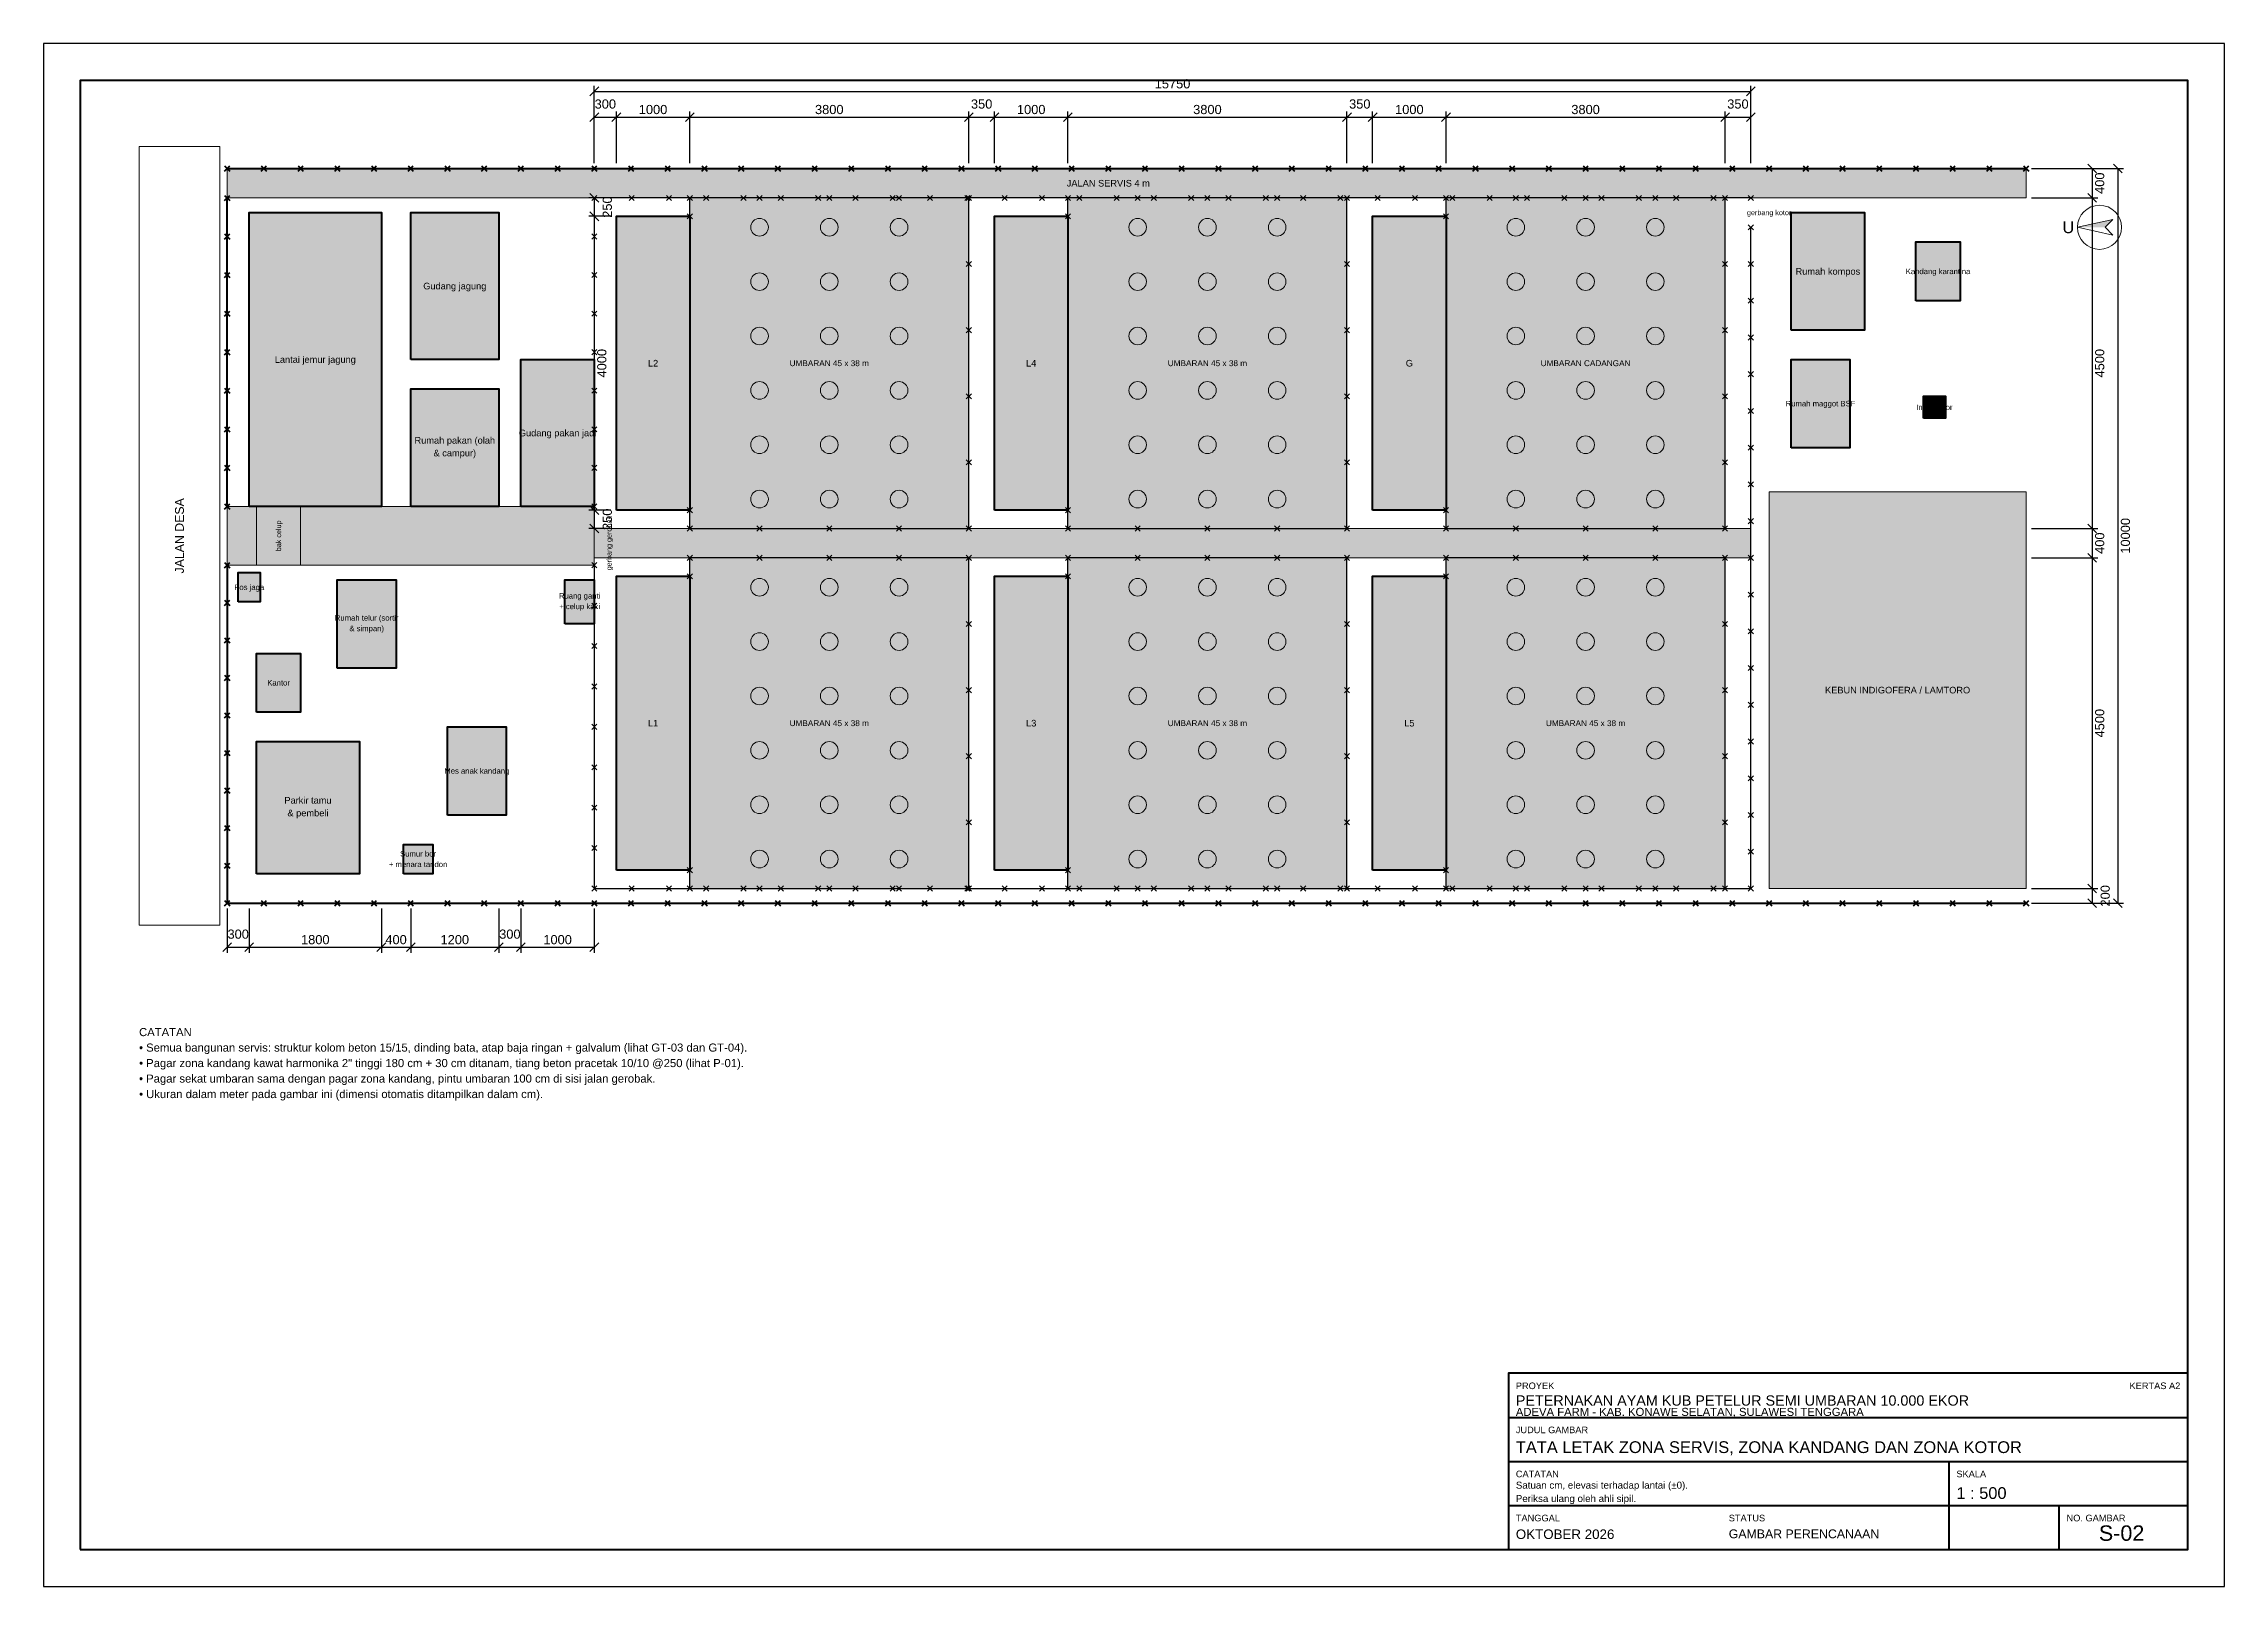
# Model space of a CAD drawing. Header units: centimetres. Extents: x 0 to 113138, y 0 to 42000.
# Drawn here: x 61400 to 91100, y 0 to 21000 of the extents above; entities that cross this region are included whole.
import ezdxf
from ezdxf.enums import TextEntityAlignment as Align

# ---------------------------------------------------------------- set-up
doc = ezdxf.new("R2010")
doc.units = ezdxf.units.CM
for name, color, linetype, lineweight in [('A-AIR', 5, 'CONTINUOUS', 18), ('A-DIM', 140, 'CONTINUOUS', 13), ('A-FRAME', 7, 'CONTINUOUS', 50), ('A-HATCH', 8, 'CONTINUOUS', 9), ('A-LANSKAP', 82, 'CONTINUOUS', 13), ('A-PAGAR', 94, 'CONTINUOUS', 25), ('A-STRUKTUR', 7, 'CONTINUOUS', 50), ('A-TANAH', 34, 'CONTINUOUS', 18), ('A-TEKS', 7, 'CONTINUOUS', 18)]:
    doc.layers.add(name, color=color, linetype=linetype, lineweight=lineweight)
doc.styles.add('ARIAL', font='arial.ttf')
doc.dimstyles.new('D500', dxfattribs={"dimtxt": 125, "dimasz": 100, "dimexe": 75, "dimexo": 75, "dimgap": 40, "dimtad": 1, "dimdec": 0, "dimtxsty": 'ARIAL', "dimtsz": 60, "dimcen": 2.5, "dimclrd": 140, "dimclre": 140, "dimclrt": 250, "dimazin": 3, "dimtfac": 1, "dimtmove": 0, "dimatfit": 3})

msp = doc.modelspace()

# ---------------------------------------------------------------- texts
at = {"layer": 'A-TEKS', "style": 'ARIAL'}
for s, height, p in [('JALAN SERVIS 4 m', 90, (75900, 19100)), ('gerbang kotor', 70, (84900, 18700)), ('U', 160, (88975, 18500)), ('Rumah kompos', 90, (85700, 17900)), ('Kandang karantina', 75, (87200, 17900)), ('Gudang jagung', 90, (67000, 17700)), ('Lantai jemur jagung', 90, (65100, 16700)), ('L2', 90, (69700, 16650)), ('UMBARAN 45 x 38 m', 80, (72100, 16650)), ('L4', 90, (74850, 16650)), ('UMBARAN 45 x 38 m', 80, (77250, 16650)), ('G', 90, (80000, 16650)), ('UMBARAN CADANGAN', 80, (82400, 16650)), ('Rumah maggot BSF', 75, (85600, 16100)), ('Insinerator', 75, (87150, 16050)), ('Gudang pakan jadi', 90, (68400, 15700)), ('Pos jaga', 75, (64200, 13600)), ('Kantor', 75, (64600, 12300)), ('KEBUN INDIGOFERA / LAMTORO', 90, (86650, 12200)), ('L1', 90, (69700, 11750)), ('UMBARAN 45 x 38 m', 80, (72100, 11750)), ('L3', 90, (74850, 11750)), ('UMBARAN 45 x 38 m', 80, (77250, 11750)), ('L5', 90, (80000, 11750)), ('UMBARAN 45 x 38 m', 80, (82400, 11750)), ('Mes anak kandang', 75, (67300, 11100)), ('S-02', 210, (89700, 725))]:
    msp.add_text(s, height=height, dxfattribs=at).set_placement(p, align=Align.MIDDLE_CENTER)
for s, height, p in [('JALAN DESA', 120, (63250, 14300)), ('gerbang gerobak', 70, (69100, 14200)), ('bak celup', 70, (64600, 14300))]:
    msp.add_text(s, height=height, rotation=90, dxfattribs=at).set_placement(p, align=Align.MIDDLE_CENTER)
for s, height, p in [('PROYEK', 90, (81450, 2775)), ('ADEVA FARM - KAB. KONAWE SELATAN, SULAWESI TENGGARA', 110, (81450, 2430)), ('PETERNAKAN AYAM KUB PETELUR SEMI UMBARAN 10.000 EKOR', 140, (81450, 2600)), ('JUDUL GAMBAR', 90, (81450, 2175)), ('TATA LETAK ZONA SERVIS, ZONA KANDANG DAN ZONA KOTOR', 160, (81450, 1975)), ('CATATAN', 90, (81450, 1575)), ('SKALA', 90, (87450, 1575)), ('1 : 500', 160, (87450, 1350)), ('TANGGAL', 90, (81450, 975)), ('STATUS', 90, (84350, 975)), ('NO. GAMBAR', 90, (88950, 975)), ('OKTOBER 2026', 130, (81450, 775)), ('GAMBAR PERENCANAAN', 120, (84350, 775))]:
    msp.add_text(s, height=height, dxfattribs=at).set_placement(p, align=Align.TOP_LEFT)
msp.add_text('KERTAS A2', height=90, dxfattribs=at).set_placement((90500, 2775), align=Align.TOP_RIGHT)
at = {"layer": 'A-TEKS', "line_spacing_factor": 1.15, "style": 'ARIAL'}
for s, insert, char_height, attachment_point in [('Rumah pakan (olah\\P& campur)', (67000, 15500), 90, 5), ('Ruang ganti\\P+ celup kaki', (68700, 13400), 75, 5), ('Rumah telur (sortir\\P& simpan)', (65800, 13100), 75, 5), ('Parkir tamu\\P& pembeli', (65000, 10600), 90, 5), ('Sumur bor\\P+ menara tandon', (66500, 9900), 75, 5), ('Satuan cm, elevasi terhadap lantai (±0).\\PPeriksa ulang oleh ahli sipil.', (81450, 1425), 95, 1)]:
    msp.add_mtext(s, dxfattribs=dict(at, insert=insert, char_height=char_height, attachment_point=attachment_point))
at = {"layer": 'A-TEKS', "insert": (62700, 7600), "char_height": 110, "width": 16500, "attachment_point": 1, "line_spacing_factor": 1.15, "style": 'ARIAL'}
msp.add_mtext('CATATAN\\P• Semua bangunan servis: struktur kolom beton 15/15, dinding bata, atap baja ringan + galvalum (lihat GT-03 dan GT-04).\\P• Pagar zona kandang kawat harmonika 2" tinggi 180 cm + 30 cm ditanam, tiang beton pracetak 10/10 @250 (lihat P-01).\\P• Pagar sekat umbaran sama dengan pagar zona kandang, pintu umbaran 100 cm di sisi jalan gerobak.\\P• Ukuran dalam meter pada gambar ini (dimensi otomatis ditampilkan dalam cm).', dxfattribs=at)

# ---------------------------------------------------------------- dimensions: what is measured, and where the dimension line sits
at = {"layer": 'A-DIM'}
for base, p1, p2 in [((68900, 20350), (68900, 19300), (84650, 19300)), ((68900, 20000), (68900, 19300), (69200, 19300)), ((74000, 20000), (74000, 19300), (74350, 19300)), ((79150, 20000), (79150, 19300), (79500, 19300)), ((84300, 20000), (84300, 19300), (84650, 19300)), ((69200, 20000), (69200, 19300), (70200, 19300)), ((70200, 20000), (70200, 19300), (74000, 19300)), ((74350, 20000), (74350, 19300), (75350, 19300)), ((75350, 20000), (75350, 19300), (79150, 19300)), ((79500, 20000), (79500, 19300), (80500, 19300)), ((80500, 20000), (80500, 19300), (84300, 19300)), ((63900, 8700), (63900, 9300), (64200, 9300)), ((64200, 8700), (64200, 9300), (66000, 9300)), ((66000, 8700), (66000, 9300), (66400, 9300)), ((66400, 8700), (66400, 9300), (67600, 9300)), ((67600, 8700), (67600, 9300), (67900, 9300)), ((67900, 8700), (67900, 9300), (68900, 9300))]:
    msp.add_linear_dim(base=base, p1=p1, p2=p2, dimstyle='D500', dxfattribs=at).render()
for base, p1, p2 in [((89300, 19300), (88400, 19300), (88400, 18900)), ((89650, 19300), (88400, 19300), (88400, 9300)), ((68900, 18900), (69200, 18900), (69200, 18650)), ((89300, 18900), (88400, 18900), (88400, 14400)), ((68900, 18650), (69200, 18650), (69200, 14650)), ((68900, 14650), (69200, 14650), (69200, 14400)), ((89300, 14400), (88400, 14400), (88400, 14000)), ((89300, 14000), (88400, 14000), (88400, 9500)), ((89300, 9500), (88400, 9500), (88400, 9300))]:
    msp.add_linear_dim(base=base, p1=p1, p2=p2, angle=90, dimstyle='D500', dxfattribs=at).render()

# ---------------------------------------------------------------- hatches: boundary and pattern name
at = {"layer": 'A-HATCH', "true_color": 0xd6d8d6}
h = msp.add_hatch(color=8, dxfattribs=at)
h.dxf.hatch_style = 1
h.paths.add_polyline_path([(63900, 18900), (63900, 19300), (88400, 19300), (88400, 18900)])
at = {"layer": 'A-HATCH', "true_color": 0xdeeece}
h = msp.add_hatch(color=8, dxfattribs=at)
h.dxf.hatch_style = 1
h.paths.add_polyline_path([(70200, 14400), (70200, 18900), (74000, 18900), (74000, 14400)])
h = msp.add_hatch(color=8, dxfattribs=at)
h.dxf.hatch_style = 1
h.paths.add_polyline_path([(75350, 14400), (75350, 18900), (79150, 18900), (79150, 14400)])
h = msp.add_hatch(color=8, dxfattribs=at)
h.dxf.hatch_style = 1
h.paths.add_polyline_path([(80500, 14400), (80500, 18900), (84300, 18900), (84300, 14400)])
at = {"layer": 'A-HATCH', "true_color": 0xecd6b4}
h = msp.add_hatch(color=8, dxfattribs=at)
h.dxf.hatch_style = 1
h.paths.add_polyline_path([(64200, 14700), (64200, 18700), (66000, 18700), (66000, 14700)])
h = msp.add_hatch(color=8, dxfattribs=at)
h.dxf.hatch_style = 1
h.paths.add_polyline_path([(66400, 16700), (66400, 18700), (67600, 18700), (67600, 16700)])
at = {"layer": 'A-HATCH', "true_color": 0xcdd6d2}
h = msp.add_hatch(color=8, dxfattribs=at)
h.dxf.hatch_style = 1
h.paths.add_polyline_path([(69200, 14650), (69200, 18650), (70200, 18650), (70200, 14650)])
h = msp.add_hatch(color=8, dxfattribs=at)
h.dxf.hatch_style = 1
h.paths.add_polyline_path([(74350, 14650), (74350, 18650), (75350, 18650), (75350, 14650)])
at = {"layer": 'A-HATCH', "true_color": 0xf6deba}
h = msp.add_hatch(color=8, dxfattribs=at)
h.dxf.hatch_style = 1
h.paths.add_polyline_path([(79500, 14650), (79500, 18650), (80500, 18650), (80500, 14650)])
at = {"layer": 'A-HATCH', "true_color": 0xecd6b4}
h = msp.add_hatch(color=8, dxfattribs=at)
h.dxf.hatch_style = 1
h.paths.add_polyline_path([(85200, 17100), (85200, 18700), (86200, 18700), (86200, 17100)])
at = {"layer": 'A-HATCH'}
h = msp.add_hatch(color=7, dxfattribs=at)
h.dxf.hatch_style = 1
h.paths.add_polyline_path([(89100, 18500), (89475, 18500), (89580, 18605)])
at = {"layer": 'A-HATCH', "true_color": 0xecd6b4}
h = msp.add_hatch(color=8, dxfattribs=at)
h.dxf.hatch_style = 1
h.paths.add_polyline_path([(86900, 17500), (86900, 18300), (87500, 18300), (87500, 17500)])
h = msp.add_hatch(color=8, dxfattribs=at)
h.dxf.hatch_style = 1
h.paths.add_polyline_path([(67900, 14700), (67900, 16700), (68900, 16700), (68900, 14700)])
h = msp.add_hatch(color=8, dxfattribs=at)
h.dxf.hatch_style = 1
h.paths.add_polyline_path([(85200, 15500), (85200, 16700), (86000, 16700), (86000, 15500)])
h = msp.add_hatch(color=8, dxfattribs=at)
h.dxf.hatch_style = 1
h.paths.add_polyline_path([(66400, 14700), (66400, 16300), (67600, 16300), (67600, 14700)])
h = msp.add_hatch(color=8, dxfattribs=at)
h.dxf.hatch_style = 1
h.paths.add_polyline_path([(87000, 15900), (87000, 16200), (87300, 16200), (87300, 15900)])
at = {"layer": 'A-HATCH', "true_color": 0xc8e2bc}
h = msp.add_hatch(color=8, dxfattribs=at)
h.dxf.hatch_style = 1
h.paths.add_polyline_path([(84900, 9500), (84900, 14900), (88400, 14900), (88400, 9500)])
at = {"layer": 'A-HATCH', "true_color": 0xd6d8d6}
h = msp.add_hatch(color=8, dxfattribs=at)
h.dxf.hatch_style = 1
h.paths.add_polyline_path([(63900, 13900), (63900, 14700), (68900, 14700), (68900, 13900)])
h = msp.add_hatch(color=8, dxfattribs=at)
h.dxf.hatch_style = 1
h.paths.add_polyline_path([(68900, 14000), (68900, 14400), (84650, 14400), (84650, 14000)])
at = {"layer": 'A-HATCH', "true_color": 0xdeeece}
h = msp.add_hatch(color=8, dxfattribs=at)
h.dxf.hatch_style = 1
h.paths.add_polyline_path([(70200, 9500), (70200, 14000), (74000, 14000), (74000, 9500)])
h = msp.add_hatch(color=8, dxfattribs=at)
h.dxf.hatch_style = 1
h.paths.add_polyline_path([(75350, 9500), (75350, 14000), (79150, 14000), (79150, 9500)])
h = msp.add_hatch(color=8, dxfattribs=at)
h.dxf.hatch_style = 1
h.paths.add_polyline_path([(80500, 9500), (80500, 14000), (84300, 14000), (84300, 9500)])
at = {"layer": 'A-HATCH', "true_color": 0xecd6b4}
h = msp.add_hatch(color=8, dxfattribs=at)
h.dxf.hatch_style = 1
h.paths.add_polyline_path([(64050, 13400), (64050, 13800), (64350, 13800), (64350, 13400)])
h = msp.add_hatch(color=8, dxfattribs=at)
h.dxf.hatch_style = 1
h.paths.add_polyline_path([(65400, 12500), (65400, 13700), (66200, 13700), (66200, 12500)])
h = msp.add_hatch(color=8, dxfattribs=at)
h.dxf.hatch_style = 1
h.paths.add_polyline_path([(68500, 13100), (68500, 13700), (68900, 13700), (68900, 13100)])
at = {"layer": 'A-HATCH', "true_color": 0xcdd6d2}
h = msp.add_hatch(color=8, dxfattribs=at)
h.dxf.hatch_style = 1
h.paths.add_polyline_path([(69200, 9750), (69200, 13750), (70200, 13750), (70200, 9750)])
h = msp.add_hatch(color=8, dxfattribs=at)
h.dxf.hatch_style = 1
h.paths.add_polyline_path([(74350, 9750), (74350, 13750), (75350, 13750), (75350, 9750)])
h = msp.add_hatch(color=8, dxfattribs=at)
h.dxf.hatch_style = 1
h.paths.add_polyline_path([(79500, 9750), (79500, 13750), (80500, 13750), (80500, 9750)])
at = {"layer": 'A-HATCH', "true_color": 0xecd6b4}
h = msp.add_hatch(color=8, dxfattribs=at)
h.dxf.hatch_style = 1
h.paths.add_polyline_path([(64300, 11900), (64300, 12700), (64900, 12700), (64900, 11900)])
h = msp.add_hatch(color=8, dxfattribs=at)
h.dxf.hatch_style = 1
h.paths.add_polyline_path([(66900, 10500), (66900, 11700), (67700, 11700), (67700, 10500)])
h = msp.add_hatch(color=8, dxfattribs=at)
h.dxf.hatch_style = 1
h.paths.add_polyline_path([(64300, 9700), (64300, 11500), (65700, 11500), (65700, 9700)])
h = msp.add_hatch(color=8, dxfattribs=at)
h.dxf.hatch_style = 1
h.paths.add_polyline_path([(66300, 9700), (66300, 10100), (66700, 10100), (66700, 9700)])

# ---------------------------------------------------------------- linework, layer by layer
at = {"layer": 'A-AIR'}
msp.add_lwpolyline([(64300, 13900), (64300, 14700), (64900, 14700), (64900, 13900)], close=True, dxfattribs=at)
at = {"layer": 'A-FRAME'}
for p, q in [((63865, 19265), (63935, 19335)), ((63865, 19335), (63935, 19265)), ((64365, 19265), (64435, 19335)), ((64365, 19335), (64435, 19265)), ((64865, 19265), (64935, 19335)), ((64865, 19335), (64935, 19265)), ((65365, 19265), (65435, 19335)), ((65365, 19335), (65435, 19265)), ((65865, 19265), (65935, 19335)), ((65865, 19335), (65935, 19265)), ((66365, 19265), (66435, 19335)), ((66365, 19335), (66435, 19265)), ((66865, 19265), (66935, 19335)), ((66865, 19335), (66935, 19265)), ((67365, 19265), (67435, 19335)), ((67365, 19335), (67435, 19265)), ((67865, 19265), (67935, 19335)), ((67865, 19335), (67935, 19265)), ((68365, 19265), (68435, 19335)), ((68365, 19335), (68435, 19265)), ((68865, 19265), (68935, 19335)), ((68865, 19335), (68935, 19265)), ((69365, 19265), (69435, 19335)), ((69365, 19335), (69435, 19265)), ((69865, 19265), (69935, 19335)), ((69865, 19335), (69935, 19265)), ((70365, 19265), (70435, 19335)), ((70365, 19335), (70435, 19265)), ((70865, 19265), (70935, 19335)), ((70865, 19335), (70935, 19265)), ((71365, 19265), (71435, 19335)), ((71365, 19335), (71435, 19265)), ((71865, 19265), (71935, 19335)), ((71865, 19335), (71935, 19265)), ((72365, 19265), (72435, 19335)), ((72365, 19335), (72435, 19265)), ((72865, 19265), (72935, 19335)), ((72865, 19335), (72935, 19265)), ((73365, 19265), (73435, 19335)), ((73365, 19335), (73435, 19265)), ((73865, 19265), (73935, 19335)), ((73865, 19335), (73935, 19265)), ((74365, 19265), (74435, 19335)), ((74365, 19335), (74435, 19265)), ((74865, 19265), (74935, 19335)), ((74865, 19335), (74935, 19265)), ((75365, 19265), (75435, 19335)), ((75365, 19335), (75435, 19265)), ((75865, 19265), (75935, 19335)), ((75865, 19335), (75935, 19265)), ((76365, 19265), (76435, 19335)), ((76365, 19335), (76435, 19265)), ((76865, 19265), (76935, 19335)), ((76865, 19335), (76935, 19265)), ((77365, 19265), (77435, 19335)), ((77365, 19335), (77435, 19265)), ((77865, 19265), (77935, 19335)), ((77865, 19335), (77935, 19265)), ((78365, 19265), (78435, 19335)), ((78365, 19335), (78435, 19265)), ((78865, 19265), (78935, 19335)), ((78865, 19335), (78935, 19265)), ((79365, 19265), (79435, 19335)), ((79365, 19335), (79435, 19265)), ((79865, 19265), (79935, 19335)), ((79865, 19335), (79935, 19265)), ((80365, 19265), (80435, 19335)), ((80365, 19335), (80435, 19265)), ((80865, 19265), (80935, 19335)), ((80865, 19335), (80935, 19265)), ((81365, 19265), (81435, 19335)), ((81365, 19335), (81435, 19265)), ((81865, 19265), (81935, 19335)), ((81865, 19335), (81935, 19265)), ((82365, 19265), (82435, 19335)), ((82365, 19335), (82435, 19265)), ((82865, 19265), (82935, 19335)), ((82865, 19335), (82935, 19265)), ((83365, 19265), (83435, 19335)), ((83365, 19335), (83435, 19265)), ((83865, 19265), (83935, 19335)), ((83865, 19335), (83935, 19265)), ((84365, 19265), (84435, 19335)), ((84365, 19335), (84435, 19265)), ((84865, 19265), (84935, 19335)), ((84865, 19335), (84935, 19265)), ((85365, 19265), (85435, 19335)), ((85365, 19335), (85435, 19265)), ((85865, 19265), (85935, 19335)), ((85865, 19335), (85935, 19265)), ((86365, 19265), (86435, 19335)), ((86365, 19335), (86435, 19265)), ((86865, 19265), (86935, 19335)), ((86865, 19335), (86935, 19265)), ((87365, 19265), (87435, 19335)), ((87365, 19335), (87435, 19265)), ((87865, 19265), (87935, 19335)), ((87865, 19335), (87935, 19265)), ((88365, 19265), (88435, 19335)), ((88365, 19335), (88435, 19265)), ((63865, 18865), (63935, 18935)), ((63865, 18935), (63935, 18865)), ((63865, 18340), (63935, 18410)), ((63865, 18410), (63935, 18340)), ((63865, 17815), (63935, 17885)), ((63865, 17885), (63935, 17815)), ((63865, 17290), (63935, 17360)), ((63865, 17360), (63935, 17290)), ((63865, 16765), (63935, 16835)), ((63865, 16835), (63935, 16765)), ((63865, 16240), (63935, 16310)), ((63865, 16310), (63935, 16240)), ((63865, 15715), (63935, 15785)), ((63865, 15785), (63935, 15715)), ((63865, 15190), (63935, 15260)), ((63865, 15260), (63935, 15190)), ((63865, 14665), (63935, 14735)), ((63865, 14735), (63935, 14665)), ((63865, 13865), (63935, 13935)), ((63865, 13935), (63935, 13865)), ((63865, 13353.89), (63935, 13423.89)), ((63865, 13423.89), (63935, 13353.89)), ((63865, 12842.78), (63935, 12912.78)), ((63865, 12912.78), (63935, 12842.78)), ((63865, 12331.67), (63935, 12401.67)), ((63865, 12401.67), (63935, 12331.67)), ((63865, 11820.56), (63935, 11890.56)), ((63865, 11890.56), (63935, 11820.56)), ((63865, 11309.44), (63935, 11379.44)), ((63865, 11379.44), (63935, 11309.44)), ((63865, 10798.33), (63935, 10868.33)), ((63865, 10868.33), (63935, 10798.33)), ((63865, 10287.22), (63935, 10357.22)), ((63865, 10357.22), (63935, 10287.22)), ((63865, 9776.11), (63935, 9846.11)), ((63865, 9846.11), (63935, 9776.11)), ((63865, 9265), (63935, 9335)), ((63865, 9335), (63935, 9265)), ((63865, 9265), (63935, 9335)), ((63865, 9335), (63935, 9265)), ((64365, 9265), (64435, 9335)), ((64365, 9335), (64435, 9265)), ((64865, 9265), (64935, 9335)), ((64865, 9335), (64935, 9265)), ((65365, 9265), (65435, 9335)), ((65365, 9335), (65435, 9265)), ((65865, 9265), (65935, 9335)), ((65865, 9335), (65935, 9265)), ((66365, 9265), (66435, 9335)), ((66365, 9335), (66435, 9265)), ((66865, 9265), (66935, 9335)), ((66865, 9335), (66935, 9265)), ((67365, 9265), (67435, 9335)), ((67365, 9335), (67435, 9265)), ((67865, 9265), (67935, 9335)), ((67865, 9335), (67935, 9265)), ((68365, 9265), (68435, 9335)), ((68365, 9335), (68435, 9265)), ((68865, 9265), (68935, 9335)), ((68865, 9335), (68935, 9265)), ((69365, 9265), (69435, 9335)), ((69365, 9335), (69435, 9265)), ((69865, 9265), (69935, 9335)), ((69865, 9335), (69935, 9265)), ((70365, 9265), (70435, 9335)), ((70365, 9335), (70435, 9265)), ((70865, 9265), (70935, 9335)), ((70865, 9335), (70935, 9265)), ((71365, 9265), (71435, 9335)), ((71365, 9335), (71435, 9265)), ((71865, 9265), (71935, 9335)), ((71865, 9335), (71935, 9265)), ((72365, 9265), (72435, 9335)), ((72365, 9335), (72435, 9265)), ((72865, 9265), (72935, 9335)), ((72865, 9335), (72935, 9265)), ((73365, 9265), (73435, 9335)), ((73365, 9335), (73435, 9265)), ((73865, 9265), (73935, 9335)), ((73865, 9335), (73935, 9265)), ((74365, 9265), (74435, 9335)), ((74365, 9335), (74435, 9265)), ((74865, 9265), (74935, 9335)), ((74865, 9335), (74935, 9265)), ((75365, 9265), (75435, 9335)), ((75365, 9335), (75435, 9265)), ((75865, 9265), (75935, 9335)), ((75865, 9335), (75935, 9265)), ((76365, 9265), (76435, 9335)), ((76365, 9335), (76435, 9265)), ((76865, 9265), (76935, 9335)), ((76865, 9335), (76935, 9265)), ((77365, 9265), (77435, 9335)), ((77365, 9335), (77435, 9265)), ((77865, 9265), (77935, 9335)), ((77865, 9335), (77935, 9265)), ((78365, 9265), (78435, 9335)), ((78365, 9335), (78435, 9265)), ((78865, 9265), (78935, 9335)), ((78865, 9335), (78935, 9265)), ((79365, 9265), (79435, 9335)), ((79365, 9335), (79435, 9265)), ((79865, 9265), (79935, 9335)), ((79865, 9335), (79935, 9265)), ((80365, 9265), (80435, 9335)), ((80365, 9335), (80435, 9265)), ((80865, 9265), (80935, 9335)), ((80865, 9335), (80935, 9265)), ((81365, 9265), (81435, 9335)), ((81365, 9335), (81435, 9265)), ((81865, 9265), (81935, 9335)), ((81865, 9335), (81935, 9265)), ((82365, 9265), (82435, 9335)), ((82365, 9335), (82435, 9265)), ((82865, 9265), (82935, 9335)), ((82865, 9335), (82935, 9265)), ((83365, 9265), (83435, 9335)), ((83365, 9335), (83435, 9265)), ((83865, 9265), (83935, 9335)), ((83865, 9335), (83935, 9265)), ((84365, 9265), (84435, 9335)), ((84365, 9335), (84435, 9265)), ((84865, 9265), (84935, 9335)), ((84865, 9335), (84935, 9265)), ((85365, 9265), (85435, 9335)), ((85365, 9335), (85435, 9265)), ((85865, 9265), (85935, 9335)), ((85865, 9335), (85935, 9265)), ((86365, 9265), (86435, 9335)), ((86365, 9335), (86435, 9265)), ((86865, 9265), (86935, 9335)), ((86865, 9335), (86935, 9265)), ((87365, 9265), (87435, 9335)), ((87365, 9335), (87435, 9265)), ((87865, 9265), (87935, 9335)), ((87865, 9335), (87935, 9265)), ((88365, 9265), (88435, 9335)), ((88365, 9335), (88435, 9265)), ((81350, 2300), (90600, 2300)), ((81350, 1700), (90600, 1700)), ((87350, 500), (87350, 1700)), ((81350, 1100), (90600, 1100)), ((88850, 500), (88850, 1100))]:
    msp.add_line(p, q, dxfattribs=at)
at = {"layer": 'A-FRAME', "lineweight": 25}
msp.add_lwpolyline([(61400, 0), (91100, 0), (91100, 21000), (61400, 21000)], close=True, dxfattribs=at)
at = {"layer": 'A-FRAME'}
for points in [[(61900, 500), (90600, 500), (90600, 20500), (61900, 20500)], [(81350, 500), (90600, 500), (90600, 2900), (81350, 2900)]]:
    msp.add_lwpolyline(points, close=True, dxfattribs=at)
for points in [[(63900, 19300), (88400, 19300)], [(63900, 19300), (88400, 19300)], [(63900, 14700), (63900, 18900)], [(63900, 13900), (63900, 9300), (88400, 9300)], [(63900, 9300), (88400, 9300)]]:
    msp.add_lwpolyline(points, dxfattribs=at)
at = {"layer": 'A-HATCH'}
for points in [[(63900, 18900), (63900, 19300), (88400, 19300), (88400, 18900)], [(63900, 13900), (63900, 14700), (68900, 14700), (68900, 13900)], [(68900, 14000), (68900, 14400), (84650, 14400), (84650, 14000)]]:
    msp.add_lwpolyline(points, close=True, dxfattribs=at)
at = {"layer": 'A-LANSKAP'}
for points in [[(70200, 14400), (70200, 18900), (74000, 18900), (74000, 14400)], [(75350, 14400), (75350, 18900), (79150, 18900), (79150, 14400)], [(80500, 14400), (80500, 18900), (84300, 18900), (84300, 14400)], [(84900, 9500), (84900, 14900), (88400, 14900), (88400, 9500)], [(70200, 9500), (70200, 14000), (74000, 14000), (74000, 9500)], [(75350, 9500), (75350, 14000), (79150, 14000), (79150, 9500)], [(80500, 9500), (80500, 14000), (84300, 14000), (84300, 9500)]]:
    msp.add_lwpolyline(points, close=True, dxfattribs=at)
for centre in [(71150, 18500), (72100, 18500), (73050, 18500), (76300, 18500), (77250, 18500), (78200, 18500), (81450, 18500), (82400, 18500), (83350, 18500), (71150, 17760), (72100, 17760), (73050, 17760), (76300, 17760), (77250, 17760), (78200, 17760), (81450, 17760), (82400, 17760), (83350, 17760), (71150, 17020), (72100, 17020), (73050, 17020), (76300, 17020), (77250, 17020), (78200, 17020), (81450, 17020), (82400, 17020), (83350, 17020), (71150, 16280), (72100, 16280), (73050, 16280), (76300, 16280), (77250, 16280), (78200, 16280), (81450, 16280), (82400, 16280), (83350, 16280), (71150, 15540), (72100, 15540), (73050, 15540), (76300, 15540), (77250, 15540), (78200, 15540), (81450, 15540), (82400, 15540), (83350, 15540), (71150, 14800), (72100, 14800), (73050, 14800), (76300, 14800), (77250, 14800), (78200, 14800), (81450, 14800), (82400, 14800), (83350, 14800), (71150, 13600), (72100, 13600), (73050, 13600), (76300, 13600), (77250, 13600), (78200, 13600), (81450, 13600), (82400, 13600), (83350, 13600), (71150, 12860), (72100, 12860), (73050, 12860), (76300, 12860), (77250, 12860), (78200, 12860), (81450, 12860), (82400, 12860), (83350, 12860), (71150, 12120), (72100, 12120), (73050, 12120), (76300, 12120), (77250, 12120), (78200, 12120), (81450, 12120), (82400, 12120), (83350, 12120), (71150, 11380), (72100, 11380), (73050, 11380), (76300, 11380), (77250, 11380), (78200, 11380), (81450, 11380), (82400, 11380), (83350, 11380), (71150, 10640), (72100, 10640), (73050, 10640), (76300, 10640), (77250, 10640), (78200, 10640), (81450, 10640), (82400, 10640), (83350, 10640), (71150, 9900), (72100, 9900), (73050, 9900), (76300, 9900), (77250, 9900), (78200, 9900), (81450, 9900), (82400, 9900), (83350, 9900)]:
    msp.add_circle(centre, 120, dxfattribs=at)
at = {"layer": 'A-PAGAR'}
for p, q in [((68865, 18865), (68935, 18935)), ((68865, 18935), (68935, 18865)), ((68865, 18865), (68935, 18935)), ((68865, 18935), (68935, 18865)), ((69373.06, 18865), (69443.06, 18935)), ((69373.06, 18935), (69443.06, 18865)), ((69881.13, 18865), (69951.13, 18935)), ((69881.13, 18935), (69951.13, 18865)), ((70165, 18865), (70235, 18935)), ((70165, 18935), (70235, 18865)), ((70165, 18865), (70235, 18935)), ((70165, 18935), (70235, 18865)), ((70389.19, 18865), (70459.19, 18935)), ((70389.19, 18935), (70459.19, 18865)), ((70897.26, 18865), (70967.26, 18935)), ((70897.26, 18935), (70967.26, 18865)), ((71115, 18865), (71185, 18935)), ((71115, 18935), (71185, 18865)), ((71405.32, 18865), (71475.32, 18935)), ((71405.32, 18935), (71475.32, 18865)), ((71913.39, 18865), (71983.39, 18935)), ((71913.39, 18935), (71983.39, 18865)), ((72065, 18865), (72135, 18935)), ((72065, 18935), (72135, 18865)), ((72421.45, 18865), (72491.45, 18935)), ((72421.45, 18935), (72491.45, 18865)), ((72929.52, 18865), (72999.52, 18935)), ((72929.52, 18935), (72999.52, 18865)), ((73015, 18865), (73085, 18935)), ((73015, 18935), (73085, 18865)), ((73437.58, 18865), (73507.58, 18935)), ((73437.58, 18935), (73507.58, 18865)), ((73945.65, 18865), (74015.65, 18935)), ((73945.65, 18935), (74015.65, 18865)), ((73965, 18865), (74035, 18935)), ((73965, 18935), (74035, 18865)), ((73965, 18865), (74035, 18935)), ((73965, 18935), (74035, 18865)), ((74453.71, 18865), (74523.71, 18935)), ((74453.71, 18935), (74523.71, 18865)), ((74961.77, 18865), (75031.77, 18935)), ((74961.77, 18935), (75031.77, 18865)), ((75315, 18865), (75385, 18935)), ((75315, 18935), (75385, 18865)), ((75315, 18865), (75385, 18935)), ((75315, 18935), (75385, 18865)), ((75469.84, 18865), (75539.84, 18935)), ((75469.84, 18935), (75539.84, 18865)), ((75977.9, 18865), (76047.9, 18935)), ((75977.9, 18935), (76047.9, 18865)), ((76265, 18865), (76335, 18935)), ((76265, 18935), (76335, 18865)), ((76485.97, 18865), (76555.97, 18935)), ((76485.97, 18935), (76555.97, 18865)), ((76994.03, 18865), (77064.03, 18935)), ((76994.03, 18935), (77064.03, 18865)), ((77215, 18865), (77285, 18935)), ((77215, 18935), (77285, 18865)), ((77502.1, 18865), (77572.1, 18935)), ((77502.1, 18935), (77572.1, 18865)), ((78010.16, 18865), (78080.16, 18935)), ((78010.16, 18935), (78080.16, 18865)), ((78165, 18865), (78235, 18935)), ((78165, 18935), (78235, 18865)), ((78518.23, 18865), (78588.23, 18935)), ((78518.23, 18935), (78588.23, 18865)), ((79026.29, 18865), (79096.29, 18935)), ((79026.29, 18935), (79096.29, 18865)), ((79115, 18865), (79185, 18935)), ((79115, 18935), (79185, 18865)), ((79115, 18865), (79185, 18935)), ((79115, 18935), (79185, 18865)), ((79534.35, 18865), (79604.35, 18935)), ((79534.35, 18935), (79604.35, 18865)), ((80042.42, 18865), (80112.42, 18935)), ((80042.42, 18935), (80112.42, 18865)), ((80465, 18865), (80535, 18935)), ((80465, 18935), (80535, 18865)), ((80465, 18865), (80535, 18935)), ((80465, 18935), (80535, 18865)), ((80550.48, 18865), (80620.48, 18935)), ((80550.48, 18935), (80620.48, 18865)), ((81058.55, 18865), (81128.55, 18935)), ((81058.55, 18935), (81128.55, 18865)), ((81415, 18865), (81485, 18935)), ((81415, 18935), (81485, 18865)), ((81566.61, 18865), (81636.61, 18935)), ((81566.61, 18935), (81636.61, 18865)), ((82074.68, 18865), (82144.68, 18935)), ((82074.68, 18935), (82144.68, 18865)), ((82365, 18865), (82435, 18935)), ((82365, 18935), (82435, 18865)), ((82582.74, 18865), (82652.74, 18935)), ((82582.74, 18935), (82652.74, 18865)), ((83090.81, 18865), (83160.81, 18935)), ((83090.81, 18935), (83160.81, 18865)), ((83315, 18865), (83385, 18935)), ((83315, 18935), (83385, 18865)), ((83598.87, 18865), (83668.87, 18935)), ((83598.87, 18935), (83668.87, 18865)), ((84106.94, 18865), (84176.94, 18935)), ((84106.94, 18935), (84176.94, 18865)), ((84265, 18865), (84335, 18935)), ((84265, 18935), (84335, 18865)), ((84265, 18865), (84335, 18935)), ((84265, 18935), (84335, 18865)), ((84615, 18865), (84685, 18935)), ((84615, 18935), (84685, 18865)), ((70165, 18615), (70235, 18685)), ((70165, 18685), (70235, 18615)), ((75315, 18615), (75385, 18685)), ((75315, 18685), (75385, 18615)), ((80465, 18615), (80535, 18685)), ((80465, 18685), (80535, 18615)), ((84615, 18465), (84685, 18535)), ((84615, 18535), (84685, 18465)), ((68865, 18340), (68935, 18410)), ((68865, 18410), (68935, 18340)), ((68865, 17815), (68935, 17885)), ((68865, 17885), (68935, 17815)), ((73965, 17965), (74035, 18035)), ((73965, 18035), (74035, 17965)), ((79115, 17965), (79185, 18035)), ((79115, 18035), (79185, 17965)), ((84265, 17965), (84335, 18035)), ((84265, 18035), (84335, 17965)), ((84615, 17965), (84685, 18035)), ((84615, 18035), (84685, 17965)), ((84615, 17465), (84685, 17535)), ((84615, 17535), (84685, 17465)), ((68865, 17290), (68935, 17360)), ((68865, 17360), (68935, 17290)), ((73965, 17065), (74035, 17135)), ((73965, 17135), (74035, 17065)), ((79115, 17065), (79185, 17135)), ((79115, 17135), (79185, 17065)), ((84265, 17065), (84335, 17135)), ((84265, 17135), (84335, 17065)), ((84615, 16965), (84685, 17035)), ((84615, 17035), (84685, 16965)), ((68865, 16765), (68935, 16835)), ((68865, 16835), (68935, 16765)), ((84615, 16465), (84685, 16535)), ((84615, 16535), (84685, 16465)), ((68865, 16240), (68935, 16310)), ((68865, 16310), (68935, 16240)), ((73965, 16165), (74035, 16235)), ((73965, 16235), (74035, 16165)), ((79115, 16165), (79185, 16235)), ((79115, 16235), (79185, 16165)), ((84265, 16165), (84335, 16235)), ((84265, 16235), (84335, 16165)), ((68865, 15715), (68935, 15785)), ((68865, 15785), (68935, 15715)), ((84615, 15965), (84685, 16035)), ((84615, 16035), (84685, 15965)), ((84615, 15465), (84685, 15535)), ((84615, 15535), (84685, 15465)), ((68865, 15190), (68935, 15260)), ((68865, 15260), (68935, 15190)), ((73965, 15265), (74035, 15335)), ((73965, 15335), (74035, 15265)), ((79115, 15265), (79185, 15335)), ((79115, 15335), (79185, 15265)), ((84265, 15265), (84335, 15335)), ((84265, 15335), (84335, 15265)), ((84615, 14965), (84685, 15035)), ((84615, 15035), (84685, 14965)), ((68865, 14665), (68935, 14735)), ((68865, 14735), (68935, 14665)), ((70165, 14615), (70235, 14685)), ((70165, 14685), (70235, 14615)), ((75315, 14615), (75385, 14685)), ((75315, 14685), (75385, 14615)), ((80465, 14615), (80535, 14685)), ((80465, 14685), (80535, 14615)), ((70165, 14365), (70235, 14435)), ((70165, 14435), (70235, 14365)), ((70165, 14365), (70235, 14435)), ((70165, 14435), (70235, 14365)), ((71115, 14365), (71185, 14435)), ((71115, 14435), (71185, 14365)), ((72065, 14365), (72135, 14435)), ((72065, 14435), (72135, 14365)), ((73015, 14365), (73085, 14435)), ((73015, 14435), (73085, 14365)), ((73965, 14365), (74035, 14435)), ((73965, 14435), (74035, 14365)), ((73965, 14365), (74035, 14435)), ((73965, 14435), (74035, 14365)), ((75315, 14365), (75385, 14435)), ((75315, 14435), (75385, 14365)), ((75315, 14365), (75385, 14435)), ((75315, 14435), (75385, 14365)), ((76265, 14365), (76335, 14435)), ((76265, 14435), (76335, 14365)), ((77215, 14365), (77285, 14435)), ((77215, 14435), (77285, 14365)), ((78165, 14365), (78235, 14435)), ((78165, 14435), (78235, 14365)), ((79115, 14365), (79185, 14435)), ((79115, 14435), (79185, 14365)), ((79115, 14365), (79185, 14435)), ((79115, 14435), (79185, 14365)), ((80465, 14365), (80535, 14435)), ((80465, 14435), (80535, 14365)), ((80465, 14365), (80535, 14435)), ((80465, 14435), (80535, 14365)), ((81415, 14365), (81485, 14435)), ((81415, 14435), (81485, 14365)), ((82365, 14365), (82435, 14435)), ((82365, 14435), (82435, 14365)), ((83315, 14365), (83385, 14435)), ((83315, 14435), (83385, 14365)), ((84265, 14365), (84335, 14435)), ((84265, 14435), (84335, 14365)), ((84265, 14365), (84335, 14435)), ((84265, 14435), (84335, 14365)), ((84615, 14465), (84685, 14535)), ((84615, 14535), (84685, 14465)), ((70165, 13965), (70235, 14035)), ((70165, 14035), (70235, 13965)), ((70165, 13965), (70235, 14035)), ((70165, 14035), (70235, 13965)), ((71115, 13965), (71185, 14035)), ((71115, 14035), (71185, 13965)), ((72065, 13965), (72135, 14035)), ((72065, 14035), (72135, 13965)), ((73015, 13965), (73085, 14035)), ((73015, 14035), (73085, 13965)), ((73965, 13965), (74035, 14035)), ((73965, 14035), (74035, 13965)), ((73965, 13965), (74035, 14035)), ((73965, 14035), (74035, 13965)), ((75315, 13965), (75385, 14035)), ((75315, 14035), (75385, 13965)), ((75315, 13965), (75385, 14035)), ((75315, 14035), (75385, 13965)), ((76265, 13965), (76335, 14035)), ((76265, 14035), (76335, 13965)), ((77215, 13965), (77285, 14035)), ((77215, 14035), (77285, 13965)), ((78165, 13965), (78235, 14035)), ((78165, 14035), (78235, 13965)), ((79115, 13965), (79185, 14035)), ((79115, 14035), (79185, 13965)), ((79115, 13965), (79185, 14035)), ((79115, 14035), (79185, 13965)), ((80465, 13965), (80535, 14035)), ((80465, 14035), (80535, 13965)), ((80465, 13965), (80535, 14035)), ((80465, 14035), (80535, 13965)), ((81415, 13965), (81485, 14035)), ((81415, 14035), (81485, 13965)), ((82365, 13965), (82435, 14035)), ((82365, 14035), (82435, 13965)), ((83315, 13965), (83385, 14035)), ((83315, 14035), (83385, 13965)), ((84265, 13965), (84335, 14035)), ((84265, 14035), (84335, 13965)), ((84265, 13965), (84335, 14035)), ((84265, 14035), (84335, 13965)), ((84615, 13965), (84685, 14035)), ((84615, 14035), (84685, 13965)), ((68865, 13865), (68935, 13935)), ((68865, 13935), (68935, 13865)), ((70165, 13715), (70235, 13785)), ((70165, 13785), (70235, 13715)), ((75315, 13715), (75385, 13785)), ((75315, 13785), (75385, 13715)), ((80465, 13715), (80535, 13785)), ((80465, 13785), (80535, 13715)), ((68865, 13315), (68935, 13385)), ((68865, 13385), (68935, 13315)), ((84615, 13465), (84685, 13535)), ((84615, 13535), (84685, 13465)), ((73965, 13065), (74035, 13135)), ((73965, 13135), (74035, 13065)), ((79115, 13065), (79185, 13135)), ((79115, 13135), (79185, 13065)), ((84265, 13065), (84335, 13135)), ((84265, 13135), (84335, 13065)), ((68865, 12765), (68935, 12835)), ((68865, 12835), (68935, 12765)), ((84615, 12965), (84685, 13035)), ((84615, 13035), (84685, 12965)), ((84615, 12465), (84685, 12535)), ((84615, 12535), (84685, 12465)), ((68865, 12215), (68935, 12285)), ((68865, 12285), (68935, 12215)), ((73965, 12165), (74035, 12235)), ((73965, 12235), (74035, 12165)), ((79115, 12165), (79185, 12235)), ((79115, 12235), (79185, 12165)), ((84265, 12165), (84335, 12235)), ((84265, 12235), (84335, 12165)), ((84615, 11965), (84685, 12035)), ((84615, 12035), (84685, 11965)), ((68865, 11665), (68935, 11735)), ((68865, 11735), (68935, 11665)), ((73965, 11265), (74035, 11335)), ((73965, 11335), (74035, 11265)), ((79115, 11265), (79185, 11335)), ((79115, 11335), (79185, 11265)), ((84265, 11265), (84335, 11335)), ((84265, 11335), (84335, 11265)), ((84615, 11465), (84685, 11535)), ((84615, 11535), (84685, 11465)), ((68865, 11115), (68935, 11185)), ((68865, 11185), (68935, 11115)), ((84615, 10965), (84685, 11035)), ((84615, 11035), (84685, 10965)), ((68865, 10565), (68935, 10635)), ((68865, 10635), (68935, 10565)), ((73965, 10365), (74035, 10435)), ((73965, 10435), (74035, 10365)), ((79115, 10365), (79185, 10435)), ((79115, 10435), (79185, 10365)), ((84265, 10365), (84335, 10435)), ((84265, 10435), (84335, 10365)), ((84615, 10465), (84685, 10535)), ((84615, 10535), (84685, 10465)), ((68865, 10015), (68935, 10085)), ((68865, 10085), (68935, 10015)), ((84615, 9965), (84685, 10035)), ((84615, 10035), (84685, 9965)), ((68865, 9465), (68935, 9535)), ((68865, 9535), (68935, 9465)), ((68865, 9465), (68935, 9535)), ((68865, 9535), (68935, 9465)), ((69373.06, 9465), (69443.06, 9535)), ((69373.06, 9535), (69443.06, 9465)), ((69881.13, 9465), (69951.13, 9535)), ((69881.13, 9535), (69951.13, 9465)), ((70165, 9715), (70235, 9785)), ((70165, 9785), (70235, 9715)), ((70165, 9465), (70235, 9535)), ((70165, 9535), (70235, 9465)), ((70165, 9465), (70235, 9535)), ((70165, 9535), (70235, 9465)), ((70389.19, 9465), (70459.19, 9535)), ((70389.19, 9535), (70459.19, 9465)), ((70897.26, 9465), (70967.26, 9535)), ((70897.26, 9535), (70967.26, 9465)), ((71115, 9465), (71185, 9535)), ((71115, 9535), (71185, 9465)), ((71405.32, 9465), (71475.32, 9535)), ((71405.32, 9535), (71475.32, 9465)), ((71913.39, 9465), (71983.39, 9535)), ((71913.39, 9535), (71983.39, 9465)), ((72065, 9465), (72135, 9535)), ((72065, 9535), (72135, 9465)), ((72421.45, 9465), (72491.45, 9535)), ((72421.45, 9535), (72491.45, 9465)), ((72929.52, 9465), (72999.52, 9535)), ((72929.52, 9535), (72999.52, 9465)), ((73015, 9465), (73085, 9535)), ((73015, 9535), (73085, 9465)), ((73437.58, 9465), (73507.58, 9535)), ((73437.58, 9535), (73507.58, 9465)), ((73945.65, 9465), (74015.65, 9535)), ((73945.65, 9535), (74015.65, 9465)), ((73965, 9465), (74035, 9535)), ((73965, 9535), (74035, 9465)), ((73965, 9465), (74035, 9535)), ((73965, 9535), (74035, 9465)), ((74453.71, 9465), (74523.71, 9535)), ((74453.71, 9535), (74523.71, 9465)), ((74961.77, 9465), (75031.77, 9535)), ((74961.77, 9535), (75031.77, 9465)), ((75315, 9715), (75385, 9785)), ((75315, 9785), (75385, 9715)), ((75315, 9465), (75385, 9535)), ((75315, 9535), (75385, 9465)), ((75315, 9465), (75385, 9535)), ((75315, 9535), (75385, 9465)), ((75469.84, 9465), (75539.84, 9535)), ((75469.84, 9535), (75539.84, 9465)), ((75977.9, 9465), (76047.9, 9535)), ((75977.9, 9535), (76047.9, 9465)), ((76265, 9465), (76335, 9535)), ((76265, 9535), (76335, 9465)), ((76485.97, 9465), (76555.97, 9535)), ((76485.97, 9535), (76555.97, 9465)), ((76994.03, 9465), (77064.03, 9535)), ((76994.03, 9535), (77064.03, 9465)), ((77215, 9465), (77285, 9535)), ((77215, 9535), (77285, 9465)), ((77502.1, 9465), (77572.1, 9535)), ((77502.1, 9535), (77572.1, 9465)), ((78010.16, 9465), (78080.16, 9535)), ((78010.16, 9535), (78080.16, 9465)), ((78165, 9465), (78235, 9535)), ((78165, 9535), (78235, 9465)), ((78518.23, 9465), (78588.23, 9535)), ((78518.23, 9535), (78588.23, 9465)), ((79026.29, 9465), (79096.29, 9535)), ((79026.29, 9535), (79096.29, 9465)), ((79115, 9465), (79185, 9535)), ((79115, 9535), (79185, 9465)), ((79115, 9465), (79185, 9535)), ((79115, 9535), (79185, 9465)), ((79534.35, 9465), (79604.35, 9535)), ((79534.35, 9535), (79604.35, 9465)), ((80042.42, 9465), (80112.42, 9535)), ((80042.42, 9535), (80112.42, 9465)), ((80465, 9715), (80535, 9785)), ((80465, 9785), (80535, 9715)), ((80465, 9465), (80535, 9535)), ((80465, 9535), (80535, 9465)), ((80465, 9465), (80535, 9535)), ((80465, 9535), (80535, 9465)), ((80550.48, 9465), (80620.48, 9535)), ((80550.48, 9535), (80620.48, 9465)), ((81058.55, 9465), (81128.55, 9535)), ((81058.55, 9535), (81128.55, 9465)), ((81415, 9465), (81485, 9535)), ((81415, 9535), (81485, 9465)), ((81566.61, 9465), (81636.61, 9535)), ((81566.61, 9535), (81636.61, 9465)), ((82074.68, 9465), (82144.68, 9535)), ((82074.68, 9535), (82144.68, 9465)), ((82365, 9465), (82435, 9535)), ((82365, 9535), (82435, 9465)), ((82582.74, 9465), (82652.74, 9535)), ((82582.74, 9535), (82652.74, 9465)), ((83090.81, 9465), (83160.81, 9535)), ((83090.81, 9535), (83160.81, 9465)), ((83315, 9465), (83385, 9535)), ((83315, 9535), (83385, 9465)), ((83598.87, 9465), (83668.87, 9535)), ((83598.87, 9535), (83668.87, 9465)), ((84106.94, 9465), (84176.94, 9535)), ((84106.94, 9535), (84176.94, 9465)), ((84265, 9465), (84335, 9535)), ((84265, 9535), (84335, 9465)), ((84265, 9465), (84335, 9535)), ((84265, 9535), (84335, 9465)), ((84615, 9465), (84685, 9535)), ((84615, 9535), (84685, 9465)), ((84615, 9465), (84685, 9535)), ((84615, 9535), (84685, 9465))]:
    msp.add_line(p, q, dxfattribs=at)
for points in [[(84650, 18900), (68900, 18900), (68900, 14700)], [(70200, 14400), (74000, 14400), (74000, 18900), (70200, 18900)], [(70200, 18650), (70200, 18900)], [(75350, 14400), (79150, 14400), (79150, 18900), (75350, 18900)], [(75350, 18650), (75350, 18900)], [(80500, 14400), (84300, 14400), (84300, 18900), (80500, 18900)], [(80500, 18650), (80500, 18900)], [(68900, 13900), (68900, 9500), (84650, 9500), (84650, 18500)], [(70200, 14400), (70200, 14650)], [(75350, 14400), (75350, 14650)], [(80500, 14400), (80500, 14650)], [(70200, 9500), (74000, 9500), (74000, 14000), (70200, 14000)], [(70200, 13750), (70200, 14000)], [(75350, 9500), (79150, 9500), (79150, 14000), (75350, 14000)], [(75350, 13750), (75350, 14000)], [(80500, 9500), (84300, 9500), (84300, 14000), (80500, 14000)], [(80500, 13750), (80500, 14000)], [(70200, 9500), (70200, 9750)], [(75350, 9500), (75350, 9750)], [(80500, 9500), (80500, 9750)]]:
    msp.add_lwpolyline(points, dxfattribs=at)
at = {"layer": 'A-STRUKTUR'}
for points in [[(64200, 14700), (64200, 18700), (66000, 18700), (66000, 14700)], [(66400, 16700), (66400, 18700), (67600, 18700), (67600, 16700)], [(69200, 14650), (69200, 18650), (70200, 18650), (70200, 14650)], [(74350, 14650), (74350, 18650), (75350, 18650), (75350, 14650)], [(79500, 14650), (79500, 18650), (80500, 18650), (80500, 14650)], [(85200, 17100), (85200, 18700), (86200, 18700), (86200, 17100)], [(86900, 17500), (86900, 18300), (87500, 18300), (87500, 17500)], [(67900, 14700), (67900, 16700), (68900, 16700), (68900, 14700)], [(85200, 15500), (85200, 16700), (86000, 16700), (86000, 15500)], [(66400, 14700), (66400, 16300), (67600, 16300), (67600, 14700)], [(87000, 15900), (87000, 16200), (87300, 16200), (87300, 15900)], [(64050, 13400), (64050, 13800), (64350, 13800), (64350, 13400)], [(65400, 12500), (65400, 13700), (66200, 13700), (66200, 12500)], [(68500, 13100), (68500, 13700), (68900, 13700), (68900, 13100)], [(69200, 9750), (69200, 13750), (70200, 13750), (70200, 9750)], [(74350, 9750), (74350, 13750), (75350, 13750), (75350, 9750)], [(79500, 9750), (79500, 13750), (80500, 13750), (80500, 9750)], [(64300, 11900), (64300, 12700), (64900, 12700), (64900, 11900)], [(66900, 10500), (66900, 11700), (67700, 11700), (67700, 10500)], [(64300, 9700), (64300, 11500), (65700, 11500), (65700, 9700)], [(66300, 9700), (66300, 10100), (66700, 10100), (66700, 9700)]]:
    msp.add_lwpolyline(points, close=True, dxfattribs=at)
at = {"layer": 'A-TANAH'}
msp.add_lwpolyline([(62700, 9000), (63800, 9000), (63800, 19600), (62700, 19600)], close=True, dxfattribs=at)
at = {"layer": 'A-TEKS'}
msp.add_lwpolyline([(89100, 18500), (89580, 18395), (89475, 18500), (89580, 18605)], close=True, dxfattribs=at)
msp.add_circle((89400, 18500), 300, dxfattribs=at)

msp.set_redraw_order([(e.dxf.handle, doc.entitydb.next_handle()) for e in msp.query("TEXT MTEXT ATTDEF DIMENSION ARC_DIMENSION")])  # texts and dimensions are drawn at this point

doc.saveas('drawing.dxf')
